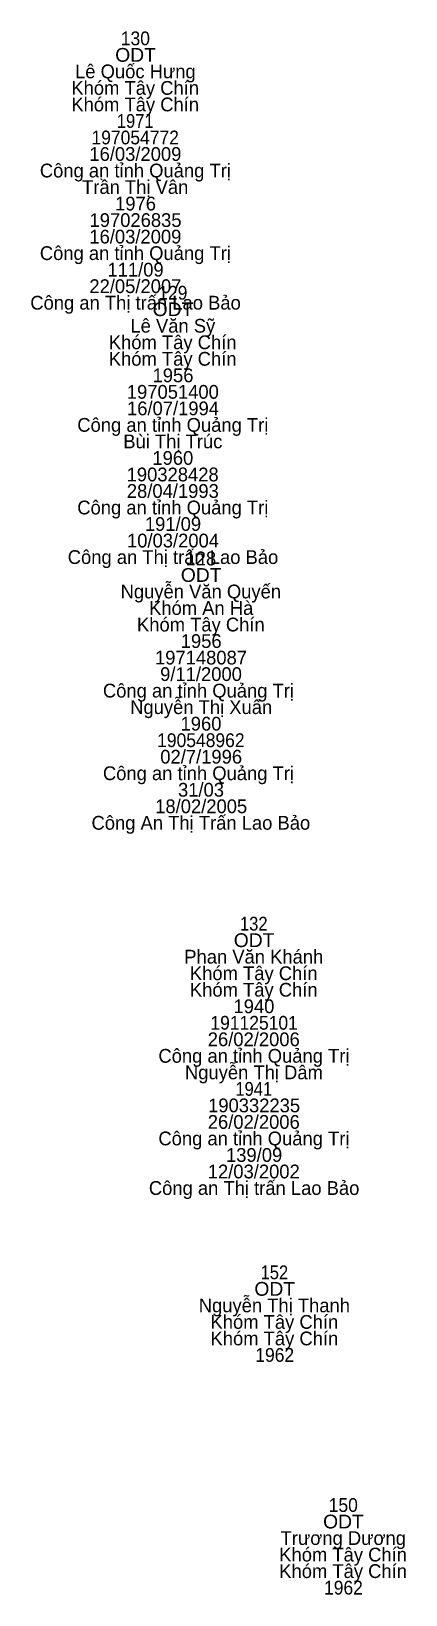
# Model space of a CAD drawing. Header units: metres. Extents: x 537000 to 537501, y 1838003 to 1838507.
# Drawn here: x 537175.97 to 537186.87, y 1838174.62 to 1838220.05 of the extents above; entities that cross this region are included whole.
import ezdxf
from ezdxf.enums import TextEntityAlignment as Align

# ---------------------------------------------------------------- set-up
doc = ezdxf.new("R2010")
doc.units = ezdxf.units.M
doc.header["$LTSCALE"] = 0.16
doc.layers.add('1', color=7, linetype='Continuous')

msp = doc.modelspace()

# ---------------------------------------------------------------- texts
at = {"layer": '1'}
for s, width, p in [('130', 0.95, (537179, 1838219.64)), ('ODT', 1.05, (537179.005, 1838219.16)), ('1971', 0.9, (537178.995, 1838217.24)), ('197054772', 0.95, (537178.995, 1838216.76)), ('129', 0.95, (537180.09, 1838212.25)), ('ODT', 1.05, (537180.095, 1838211.77)), ('ODT', 1.05, (537180.915, 1838204.05)), ('190548962', 0.95, (537180.905, 1838199.25)), ('132', 0.9, (537182.445, 1838193.92)), ('ODT', 1.05, (537182.455, 1838193.44)), ('191125101', 0.95, (537182.455, 1838191.04)), ('1941', 0.9, (537182.445, 1838189.12)), ('152', 0.9, (537183.045, 1838183.79)), ('ODT', 1.05, (537183.055, 1838183.31)), ('1962', 0.95, (537183.055, 1838181.39)), ('150', 0.95, (537185.05, 1838177.03)), ('ODT', 1.05, (537185.055, 1838176.55)), ('1962', 0.95, (537185.055, 1838174.63))]:
    msp.add_text(s, height=0.4, dxfattribs=dict(at, width=width)).set_placement(p, align=Align.CENTER)
for s, p in [('Lê Quốc Hưng', (537179, 1838218.68)), ('Khóm Tây Chín', (537178.995, 1838218.2)), ('Khóm Tây Chín', (537178.995, 1838217.72)), ('16/03/2009', (537179, 1838216.28)), ('Công an tỉnh Quảng Trị', (537179, 1838215.8)), ('Trần Thị Vân', (537178.995, 1838215.32)), ('1976', (537179.005, 1838214.84)), ('197026835', (537179.005, 1838214.36)), ('16/03/2009', (537179, 1838213.88)), ('Công an tỉnh Quảng Trị', (537179, 1838213.4)), ('111/09', (537179.005, 1838212.92)), ('22/05/2007', (537179, 1838212.44)), ('Công an Thị trấn Lao Bảo', (537179.005, 1838211.96)), ('Lê Văn Sỹ', (537180.09, 1838211.29)), ('Khóm Tây Chín', (537180.085, 1838210.81)), ('Khóm Tây Chín', (537180.085, 1838210.33)), ('1956', (537180.095, 1838209.85)), ('197051400', (537180.09, 1838209.37)), ('16/07/1994', (537180.095, 1838208.89)), ('Công an tỉnh Quảng Trị', (537180.09, 1838208.41)), ('Bùi Thị Trúc', (537180.09, 1838207.93)), ('1960', (537180.09, 1838207.45)), ('190328428', (537180.085, 1838206.97)), ('28/04/1993', (537180.09, 1838206.49)), ('Công an tỉnh Quảng Trị', (537180.09, 1838206.01)), ('191/09', (537180.095, 1838205.53)), ('10/03/2004', (537180.095, 1838205.05)), ('Công an Thị trấn Lao Bảo', (537180.095, 1838204.57)), ('128', (537180.905, 1838204.53)), ('Nguyễn Văn Quyến', (537180.905, 1838203.57)), ('Khóm An Hà', (537180.915, 1838203.09)), ('Khóm Tây Chín', (537180.905, 1838202.61)), ('1956', (537180.915, 1838202.13)), ('197148087', (537180.91, 1838201.65)), ('9/11/2000', (537180.91, 1838201.17)), ('Công an tỉnh Quảng Trị ', (537180.91, 1838200.69)), ('Nguyễn Thị Xuân', (537180.915, 1838200.21)), ('1960', (537180.91, 1838199.73)), ('02/7/1996', (537180.915, 1838198.77)), ('Công an tỉnh Quảng Trị ', (537180.91, 1838198.29)), ('31/03', (537180.91, 1838197.81)), ('18/02/2005', (537180.915, 1838197.33)), ('Công An Thị Trấn Lao Bảo', (537180.905, 1838196.85)), ('Phan Văn Khánh', (537182.445, 1838192.96)), ('Khóm Tây Chín', (537182.445, 1838192.48)), ('Khóm Tây Chín', (537182.445, 1838192)), ('1940', (537182.45, 1838191.52)), ('26/02/2006', (537182.445, 1838190.56)), ('Công an tỉnh Quảng Trị', (537182.45, 1838190.08)), ('Nguyễn Thị Dâm', (537182.45, 1838189.6)), ('190332235', (537182.455, 1838188.64)), ('26/02/2006', (537182.445, 1838188.16)), ('Công an tỉnh Quảng Trị', (537182.45, 1838187.68)), ('139/09', (537182.455, 1838187.2)), ('12/03/2002', (537182.445, 1838186.72)), ('Công an Thị trấn Lao Bảo', (537182.455, 1838186.24)), ('Nguyễn Thị Thanh', (537183.045, 1838182.83)), ('Khóm Tây Chín', (537183.045, 1838182.35)), ('Khóm Tây Chín', (537183.045, 1838181.87)), ('Trương Dương', (537185.05, 1838176.07)), ('Khóm Tây Chín', (537185.045, 1838175.59)), ('Khóm Tây Chín', (537185.045, 1838175.11))]:
    msp.add_text(s, height=0.4, dxfattribs=at).set_placement(p, align=Align.CENTER)

doc.saveas('drawing.dxf')
